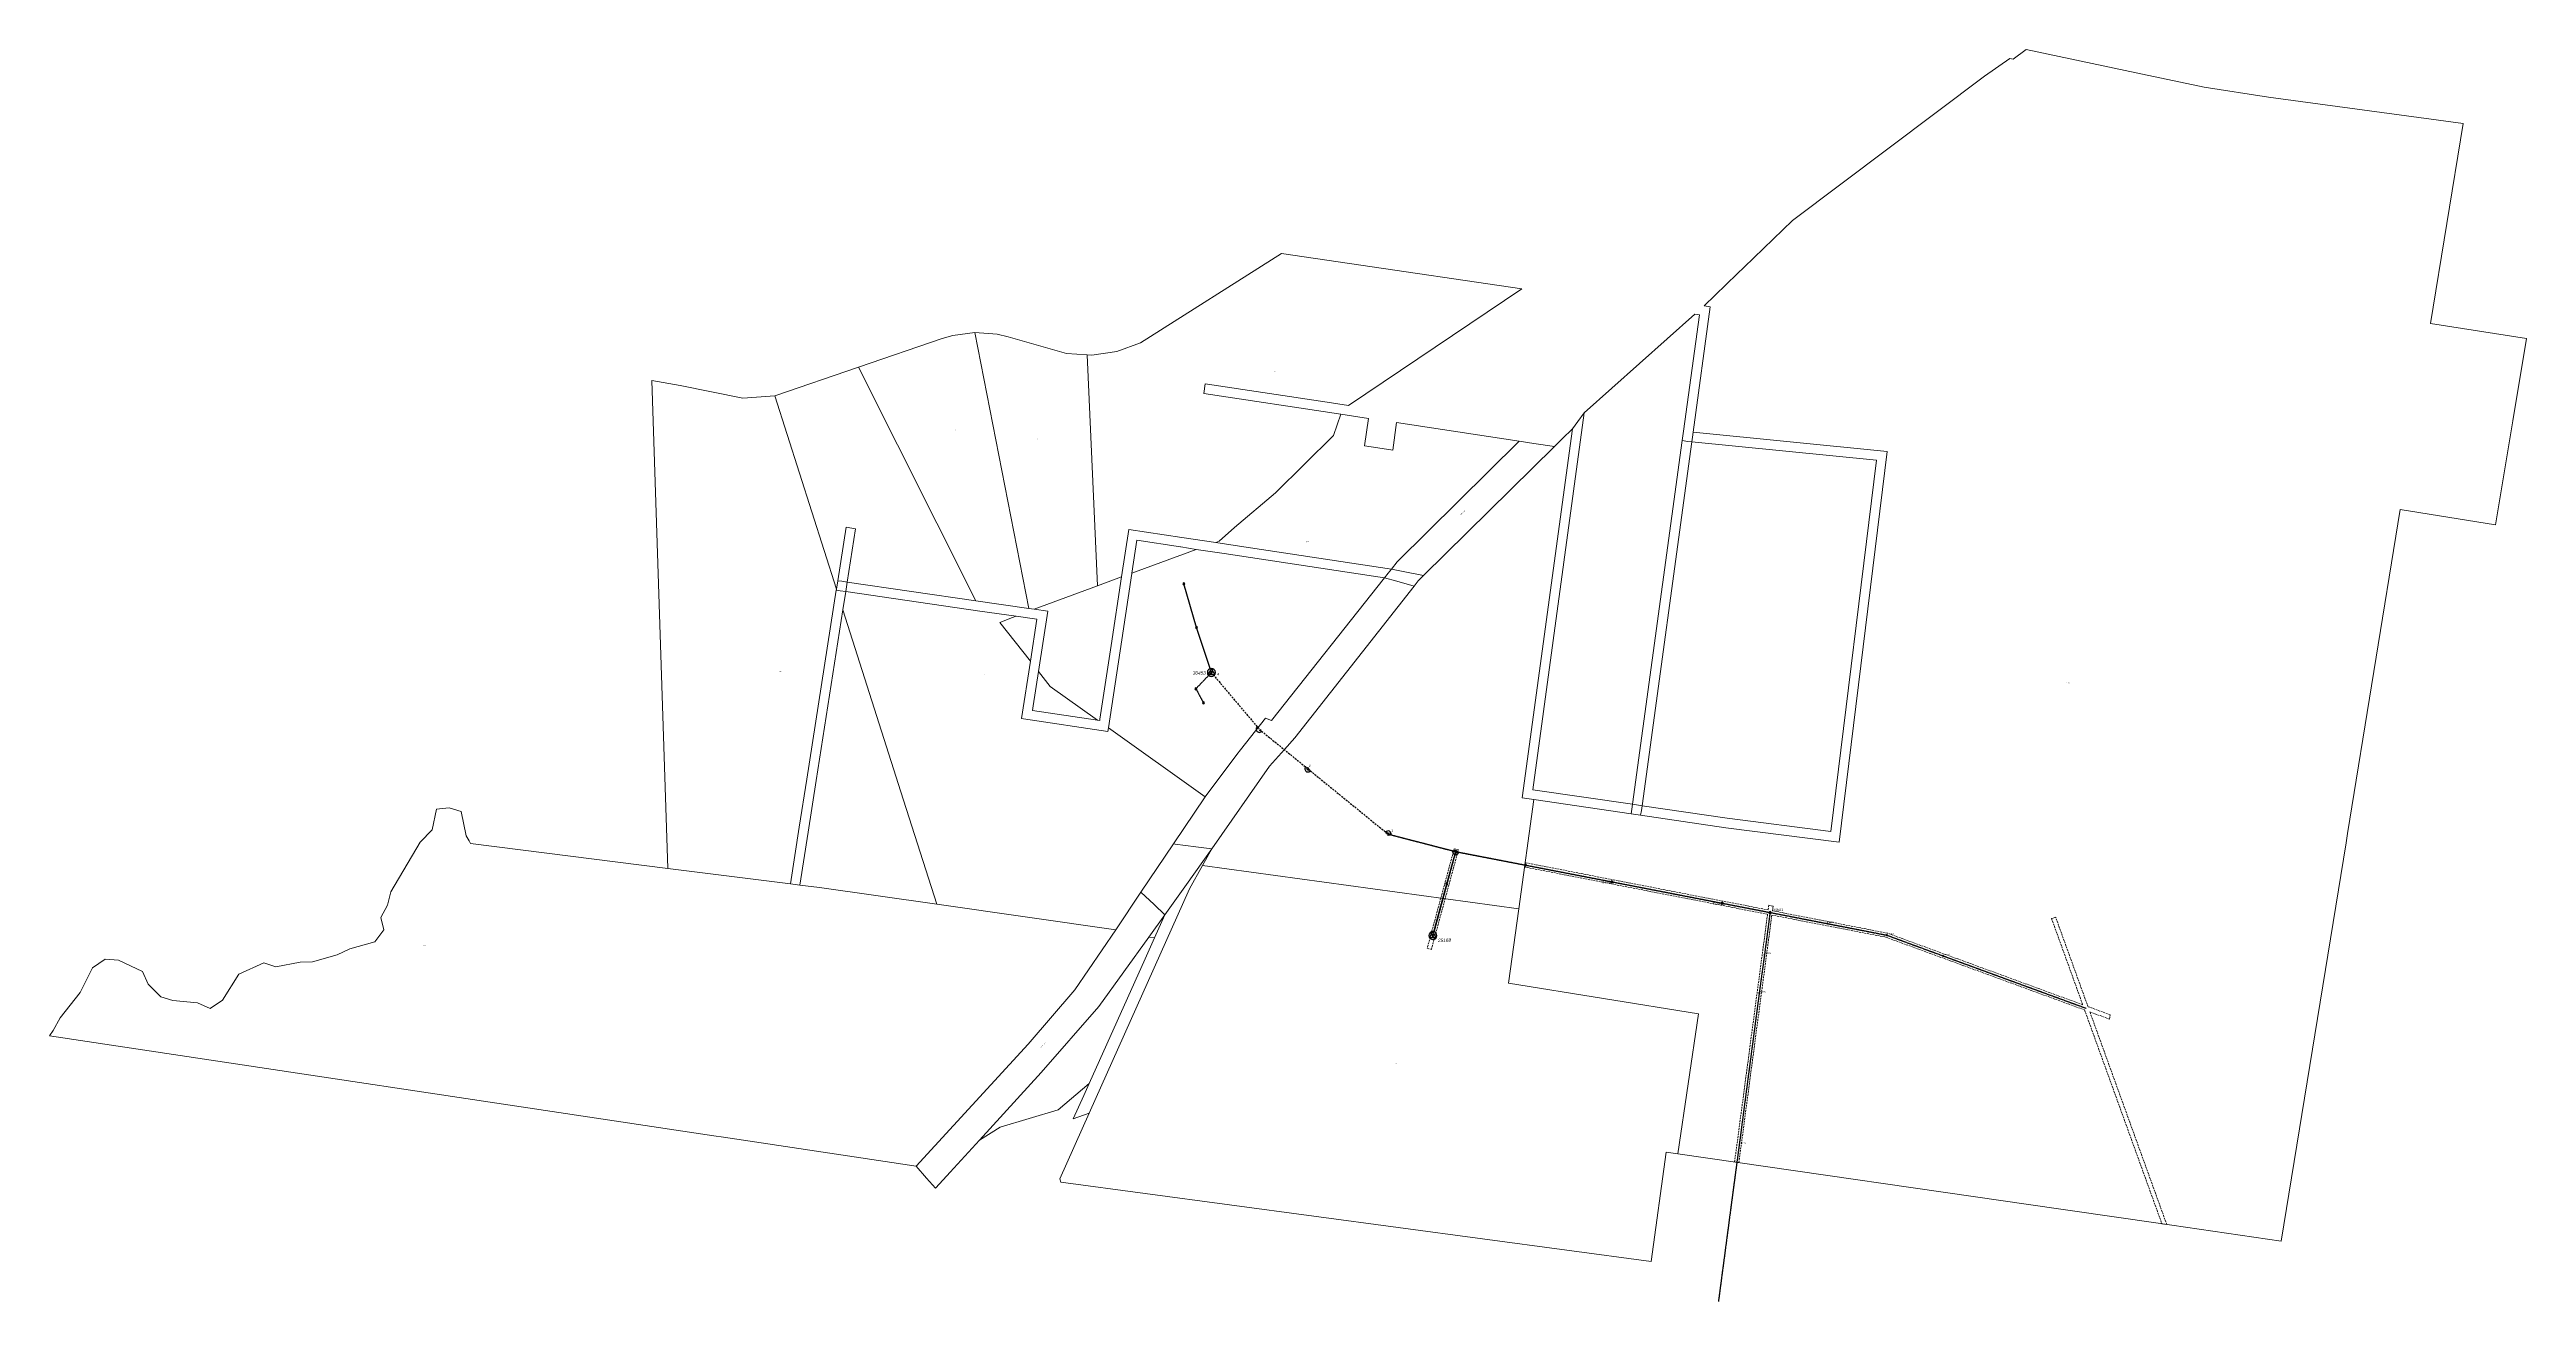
# Model space of a CAD drawing. Header units: metres. Extents: x 229048 to 234217, y 6158920 to 6161532.
import ezdxf
from ezdxf.enums import TextEntityAlignment as Align

# ---------------------------------------------------------------- set-up
doc = ezdxf.new("R2010")
doc.units = ezdxf.units.M
for name, pattern in [('Cable Exist OH', [1, 1, 0]), ('Cable New OH', [6, 4, -2]), ('HIDDEN', [0.375, 0.25, -0.125]), ('HIDDEN2', [0.1875, 0.125, -0.0625])]:
    doc.linetypes.add(name, pattern=pattern)
doc.layers.get('0').update_dxf_attribs({"color": 6})
for name, color, linetype, lineweight in [('Cadastre Land Parcels_SP_EXT', 8, 'Continuous', 5), ('Cadastre Other Property_SP_EXT', 8, 'HIDDEN', 5), ('Cadastre Roads_SP_EXT', 8, 'Continuous', 5)]:
    doc.layers.add(name, color=color, linetype=linetype, lineweight=lineweight)
for name, color, linetype in [('Mains_HV_EXT', 7, 'Continuous'), ('Mains_HV_NEW', 2, 'Continuous'), ('Mains_HV_New_B10', 2, 'Continuous'), ('Mains_HV_NEW_Hardwired', 2, 'Continuous'), ('Mains_LV_EXT', 7, 'Continuous'), ('OH_Details_SP_MISC', 7, 'Continuous'), ('Services_SP_EXT', 7, 'Continuous'), ('Sub_SP_TR_HV_LV_MOD', 3, 'Continuous'), ('SupportsOH_SP_TR_HV_LV_SL_EXT', 7, 'Continuous'), ('SupportsOH_SP_TR_HV_LV_SL_MOD', 3, 'Continuous'), ('SupportsOH_SP_TR_HV_LV_SL_NEW', 2, 'Continuous')]:
    doc.layers.add(name, color=color, linetype=linetype)
doc.styles.add('iecARIAL', font='arial.ttf', dxfattribs={"height": 2})
doc.styles.add('POLE_LABEL', font='arial.ttf')
doc.styles.get("Standard").update_dxf_attribs({"font": 'arial.ttf'})

# ---------------------------------------------------------------- blocks, each defined once
blk = doc.blocks.new('SUB_POLE_EXT')
blk.add_wipeout([(0, 4.2), (0.4, 4.2), (0.8, 4.1), (1.2, 4), (1.6, 3.9), (2, 3.7), (2.3, 3.5), (2.7, 3.3), (3, 3), (3.3, 2.7), (3.5, 2.3), (3.8, 1.9), (3.9, 1.6), (4, 1.2), (4.2, 0.6), (4.2, 0), (4.2, -0.6), (4.1, -1.1), (3.9, -1.6), (3.6, -2.2), (3.2, -2.7), (3, -3), (2.7, -3.3), (2.4, -3.5), (2, -3.7), (1.6, -3.9), (1.3, -4), (0.8, -4.1), (0.4, -4.2), (0, -4.2), (-0.4, -4.2), (-0.8, -4.1), (-1.2, -4), (-1.6, -3.9), (-2, -3.7), (-2.4, -3.5), (-2.7, -3.3), (-3, -3), (-3.2, -2.7), (-3.5, -2.3), (-3.7, -2), (-3.9, -1.6), (-4, -1.2), (-4.2, -0.8), (-4.2, -0.1), (-4.2, 0.4), (-4.1, 0.8), (-4, 1.3), (-3.9, 1.6), (-3.7, 2), (-3.5, 2.4), (-3.3, 2.7), (-3, 3), (-2.7, 3.3), (-2.3, 3.5), (-2, 3.7), (-1.6, 3.9), (-1.2, 4), (-0.8, 4.2), (-0.4, 4.2)])
blk.add_line((2.2, 0.5), (2.2, 0.5, 0))
blk.add_lwpolyline([(-4.2, 0, 1), (4.2, 0, 1)], format="xyb", close=True)
blk.add_lwpolyline([(2.1, 0.5), (0, 4.2), (-3.7, -2.1), (3.7, -2.1)], close=True)
for tag, height, flags, p in [('STREET_CODE', 0.2, 9, (1.5, 0)), ('ASSET_NUM', 3.5, 8, (2, 2)), ('CONSTRUCTED_VOLTAGE', 0.2, 9, (1.5, -0.2)), ('NO_PHASES', 0.2, 9, (1.5, -0.4)), ('OPERATING_VOLTAGE', 0.2, 9, (1.5, -0.6)), ('OPERATED_BY', 0.2, 9, (1.5, -0.8)), ('MAINTAINED_BY', 0.2, 9, (1.5, -1)), ('ORIENTATION', 0.2, 9, (1.5, -1.2)), ('OWNED_BY', 0.2, 9, (1.5, -1.4)), ('SECONDARY_VOLTAGE', 0.2, 9, (1.5, -1.6)), ('STATE', 0.2, 9, (1.5, -1.8)), ('SUBSTATION_TYPE', 0.2, 9, (1.5, -2)), ('USAGE', 0.2, 9, (1.5, -2.2)), ('LEGEND', 0.2, 9, (1.5, -2.4)), ('LOCATION', 0.2, 9, (1.5, -2.6)), ('STREETNAME', 0.2, 9, (1.5, -2.8)), ('SUBURB', 0.2, 9, (1.5, -3)), ('NOTES', 0.2, 9, (1.5, -3.2)), ('Z', 0.2, 1, (1.5, -3.4))]:
    blk.add_attdef(tag, text='', height=height, dxfattribs=dict(flags=flags)).set_placement(p, align=Align.MIDDLE_LEFT)
blk = doc.blocks.new('POLE_EXT')
blk.add_hatch(color=256).paths.add_polyline_path([(-1, 0, 1), (1, 0, 1)])
blk.add_lwpolyline([(-1, 0, 1), (1, 0, 1)], format="xyb", close=True)
for tag, height, flags, p in [('pNumber', 2.5, 8, (-17.8, 2.1)), ('OWNED_BY', 0.2, 9, (1.4, -0.4)), ('PARENT', 0.2, 9, (1.4, -0.6)), ('SPECIAL_USE', 0.2, 9, (1.4, -0.8)), ('STATE', 0.2, 9, (1.4, -1)), ('USAGE', 0.2, 9, (1.4, -1.2)), ('cLV', 0.2, 9, (1.4, -1.4)), ('hDepth', 0.2, 9, (1.4, -1.6)), ('hDia', 0.2, 9, (1.4, -1.8)), ('cHV', 0.2, 9, (1.4, -2)), ('LBRACKET', 0.2, 9, (1.4, -2.2)), ('LExisting', 0.2, 9, (1.4, -2.4)), ('LANTNUMBER', 0.2, 9, (1.4, -2.6)), ('LOther', 0.2, 9, (1.4, -2.8)), ('LRemove', 0.2, 9, (1.4, -3)), ('LEGEND', 0.2, 9, (1.4, -3.2)), ('cLinedev', 0.2, 9, (1.4, -3.4)), ('LOCATION', 0.2, 9, (1.4, -3.6)), ('pExisting', 0.2, 9, (1.4, -3.8)), ('PFNUMBER', 0.2, 9, (1.4, -4)), ('NEWPFNUMBER', 0.2, 9, (1.4, -4.2)), ('pFooting', 0.2, 9, (1.4, -4.4)), ('pNew', 0.2, 9, (1.4, -4.6)), ('pRelocate', 0.2, 9, (1.4, -5)), ('pRemove', 0.2, 9, (1.4, -5.2)), ('pReplace', 0.2, 9, (1.4, -5.4)), ('pStay', 0.2, 9, (1.4, -5.6)), ('pType', 0.2, 9, (1.4, -5.8)), ('cspan', 0.2, 9, (1.4, -6)), ('STREETNAME', 0.2, 9, (1.4, -6.2)), ('SUBURB', 0.2, 9, (1.4, -6.4)), ('NOTES', 0.2, 9, (1.4, -6.6)), ('MAINTAINED_BY', 0.2, 9, (1.4, -6.8)), ('OPERATED_BY', 0.2, 9, (1.4, -7))]:
    blk.add_attdef(tag, text='', height=height, dxfattribs=dict(flags=flags)).set_placement(p, align=Align.MIDDLE_LEFT)
at = {"style": 'POLE_LABEL'}
for tag, height, flags, p in [('STRUCTURE_PLANT_NUMBER', 0.2, 9, (1.4, 0)), ('ASSET_NUM', 2.5, 8, (2, 2)), ('STREET_CODE', 0.2, 9, (1.4, -0.2))]:
    blk.add_attdef(tag, text='', height=height, dxfattribs=dict(at, flags=flags)).set_placement(p, align=Align.MIDDLE_LEFT)
at = {"flags": 1}
blk.add_attdef('Z', (1.4, -7.3), '', height=0.2, dxfattribs=at)
blk = doc.blocks.new('POLE_REPLACE_NEW')
blk.add_wipeout([(0, 1), (-0.1, 1), (-0.2, 1), (-0.4, 0.9), (-0.5, 0.9), (-0.6, 0.8), (-0.7, 0.7), (-0.8, 0.6), (-0.8, 0.5), (-0.9, 0.4), (-1, 0.3), (-1, 0.2), (-1, 0.1), (-1, -0.1), (-1, -0.2), (-1, -0.3), (-0.9, -0.4), (-0.8, -0.5), (-0.8, -0.6), (-0.7, -0.7), (-0.6, -0.8), (-0.5, -0.9), (-0.4, -0.9), (-0.2, -1), (-0.1, -1), (0, -1), (0.1, -1), (0.2, -1), (0.4, -0.9), (0.5, -0.9), (0.6, -0.8), (0.7, -0.7), (0.8, -0.6), (0.8, -0.5), (0.9, -0.4), (1, -0.3), (1, -0.2), (1, -0.1), (1, 0.1), (1, 0.2), (1, 0.3), (0.9, 0.4), (0.8, 0.5), (0.8, 0.6), (0.7, 0.7), (0.6, 0.8), (0.5, 0.9), (0.4, 0.9), (0.2, 1), (0.1, 1)])
h = blk.add_hatch(color=256)
edge = h.paths.add_edge_path()
edge.add_arc((0, 0), 1, 270, 450)
edge.add_line((0, 1), (0, -1))
blk.add_lwpolyline([(0, 1), (0, -1)])
at = {"lineweight": -3}
blk.add_arc((0, 0), 1, 90, 270, dxfattribs=at)
blk.add_arc((0, 0), 1, 270, 90)
at = {"style": 'POLE_LABEL', "flags": 9}
blk.add_attdef('STRUCTURE_PLANT_NUMBER', text='', height=0.2, dxfattribs=at).set_placement((1.5, 0.2), align=Align.MIDDLE_LEFT)
for tag, height, flags, p in [('STREET_CODE', 0.2, 9, (1.5, 0)), ('ASSET_NUM', 2.5, 8, (2, 2)), ('OWNED_BY', 0.2, 9, (1.5, -0.2)), ('PARENT', 0.2, 9, (1.5, -0.4)), ('SPECIAL_USE', 0.2, 9, (1.5, -0.6)), ('STATE', 0.2, 9, (1.5, -0.8)), ('USAGE', 0.2, 9, (1.5, -1)), ('cLV', 0.2, 9, (1.5, -1.2)), ('hDepth', 0.2, 9, (1.5, -1.4)), ('hDia', 0.2, 9, (1.5, -1.6)), ('cHV', 0.2, 9, (1.5, -1.8)), ('LBRACKET', 0.2, 9, (1.5, -2)), ('LExisting', 0.2, 9, (1.5, -2.2)), ('LANTNUMBER', 0.2, 9, (1.5, -2.4)), ('LOther', 0.2, 9, (1.5, -2.6)), ('LRemove', 0.2, 9, (1.5, -2.8)), ('LEGEND', 0.2, 9, (1.5, -3)), ('cLinedev', 0.2, 9, (1.5, -3.2)), ('pExisting', 0.2, 9, (1.5, -3.4)), ('PFNUMBER', 0.2, 9, (1.5, -3.6)), ('NEWPFNUMBER', 0.2, 9, (1.5, -3.8)), ('pFooting', 0.2, 9, (1.5, -4)), ('pNew', 0.2, 9, (1.5, -4.2)), ('pNumber', 0.2, 9, (1.5, -4.4)), ('pRelocate', 0.2, 9, (1.5, -4.6)), ('pRemove', 0.2, 9, (1.5, -4.8)), ('pReplace', 0.2, 9, (1.5, -5)), ('pStay', 0.2, 9, (1.5, -5.2)), ('pType', 0.2, 9, (1.5, -5.4)), ('cspan', 0.2, 9, (1.5, -5.6)), ('SUBURB', 0.2, 9, (1.5, -5.8)), ('STREETNAME', 0.2, 9, (1.5, -6)), ('LOCATION', 0.2, 9, (1.5, -6.2)), ('NOTES', 0.2, 9, (1.5, -6.4)), ('OPERATED_BY', 0.2, 9, (1.5, -6.6)), ('MAINTAINED_BY', 0.2, 9, (1.5, -6.8)), ('Z', 0.2, 1, (1.5, -7))]:
    blk.add_attdef(tag, text='', height=height, dxfattribs=dict(flags=flags)).set_placement(p, align=Align.MIDDLE_LEFT)
blk = doc.blocks.new('End Shackle_NEW')
blk.add_wipeout([(-0.3, 0), (-0.3, 1.8), (0.3, 1.8), (0.3, 0)])
blk.add_line((1, 1.8), (-1, 1.8))
at = {"flags": 1}
blk.add_attdef('Z', (0, 0), '', height=0.2, dxfattribs=at)
at = {"flags": 9}
for tag, p in [('CONNECTOR_TYPE', (0, 0)), ('CONSTRUCTED_VOLTAGE', (0, -0.2)), ('NO_PHASES', (0, -0.4)), ('OPERATING_VOLTAGE', (0, -0.6)), ('ORIENTATION', (0, -0.8)), ('OWNED_BY', (0, -1)), ('STATE', (0, -1.2)), ('USAGE', (0, -1.4)), ('NOTES', (0, -1.6)), ('MAINTAINED_BY', (0, -1.8)), ('OPERATED_BY', (0, -2))]:
    blk.add_attdef(tag, text='', height=0.2, dxfattribs=at).set_placement(p, align=Align.MIDDLE_LEFT)
blk = doc.blocks.new('BOND POINT')
blk.add_hatch(color=256).paths.add_polyline_path([(-1, 0, 1), (1, 0, 1)])
blk.add_lwpolyline([(-1, 0, 1), (1, 0, 1)], format="xyb", close=True)

msp = doc.modelspace()

# ---------------------------------------------------------------- linework, layer by layer
at = {"layer": 'Cadastre Land Parcels_SP_EXT', "linetype": 'Continuous'}
for points in [[(233173.1, 6161531.6), (233145.9, 6161511.9), (233138.9, 6161513.1), (233086.2, 6161476.2), (232685.5, 6161175.1), (232584.7, 6161077.6), (232570.2, 6161063.6), (232501.3, 6160997), (232513.6, 6160995.1), (232477.8, 6160733.2), (232883.3, 6160693.1), (232782.8, 6159877.8), (232546.1, 6159908.3), (232368.5, 6159934.3), (232348.6, 6159937.2), (232145.7, 6159966.8), (232114.2, 6159738.8), (232092.7, 6159583.6), (232489, 6159519.9), (232446.1, 6159228), (233245.4, 6159112.5), (233265.3, 6159109.7), (233448.3, 6159083.2), (233705.6, 6159046), (233840.7, 6159876.4), (233844, 6159896.3), (233953.9, 6160571.9), (234152.6, 6160540.4), (234188.8, 6160757.3), (234217.3, 6160928.7), (234017.1, 6160959.9), (234085, 6161377.3), (233678.9, 6161432.5), (233544.6, 6161453.1), (233403, 6161483), (233173.1, 6161531.6)], [(232120.4, 6161032.5), (231761, 6161085.2), (231619.2, 6161106), (231324.7, 6160919.8), (231275.1, 6160901.5), (231222.8, 6160894), (231213.3, 6160894.7), (231234.7, 6160412.8), (231285, 6160431.4), (231300.1, 6160530.7), (231411.2, 6160513.9), (231481.5, 6160503.3), (231488.6, 6160505.8), (231521, 6160534.5), (231606.6, 6160606.8), (231727.3, 6160726.5), (231742.7, 6160771), (231456.9, 6160814.3), (231459.9, 6160834.1), (231714.1, 6160795.7), (231758.8, 6160788.9), (232120.4, 6161032.5)], [(231091.5, 6160365.8), (230979.1, 6160941.3), (230932.7, 6160935.3), (230910.3, 6160928.8), (230736.1, 6160869), (230980.6, 6160381.9), (231091.5, 6160365.8)], [(231213.3, 6160894.7), (231170, 6160897.6), (231048.4, 6160932.4), (231025.6, 6160937.7), (230979.1, 6160941.3), (231091.5, 6160365.8), (231103, 6160364.1), (231234.7, 6160412.8), (231213.3, 6160894.7)], [(232455.2, 6160715.8), (232457.9, 6160735.8), (232491, 6160978.1), (232481.8, 6160979.5), (232250.8, 6160773.9), (232143.8, 6159987.4), (232351.5, 6159957.1), (232455.2, 6160715.8)], [(230363.7, 6160831.1), (230304.7, 6160841.1), (230337.9, 6159823.5), (230594, 6159791), (230594, 6159791.5), (230612.5, 6159909.6), (230628.1, 6160009.6), (230689.6, 6160403.7), (230689.9, 6160405.6), (230561.3, 6160808.9), (230494.7, 6160804.7), (230363.7, 6160831.1)], [(230736.1, 6160869), (230561.3, 6160808.9), (230689.9, 6160405.6), (230692.7, 6160423.6), (230710, 6160535), (230730, 6160531.9), (230712.6, 6160420.7), (230980.6, 6160381.9), (230736.1, 6160869)], [(231820.1, 6160700.8), (231791.9, 6160705), (231800.5, 6160762.2), (231742.7, 6160771), (231727.3, 6160726.5), (231606.6, 6160606.8), (231521, 6160534.5), (231488.6, 6160505.8), (231481.5, 6160503.3), (231530.9, 6160495.9), (231848.3, 6160447.9), (231860.3, 6160463.1), (232114.8, 6160714.6), (231859.2, 6160753.4), (231851.2, 6160696.1), (231820.1, 6160700.8)], [(232860.8, 6160675.1), (232475.1, 6160713.2), (232371.4, 6159954.2), (232548.9, 6159928.2), (232765.3, 6159900.4), (232860.8, 6160675.1)], [(231441.1, 6160489), (231408.9, 6160493.9), (231408.2, 6160494), (231316.9, 6160507.9), (231306.5, 6160439.3), (231441.1, 6160489)], [(231240, 6160135), (231263.3, 6160288.7), (231285, 6160431.4), (231234.7, 6160412.8), (231103, 6160364.1), (231131.2, 6160360), (231111.8, 6160233.9), (231136.4, 6160202.8), (231234.6, 6160132.9), (231239.6, 6160132.2), (231240, 6160135)], [(230824.5, 6159983.3), (230703.5, 6160362.7), (230648, 6160006.6), (230631.2, 6159899), (230613.9, 6159788.4), (230654.4, 6159783.3), (230899.3, 6159748.5), (230824.5, 6159983.3)], [(231108.2, 6160343.1), (231064.8, 6160349.3), (231057.5, 6160346.5), (231030.7, 6160336.2), (231094.7, 6160255.4), (231108.2, 6160343.1)], [(231136.4, 6160202.8), (231111.8, 6160233.9), (231100.8, 6160162.5), (231099.4, 6160153), (231234.6, 6160132.9), (231136.4, 6160202.8)], [(230337.9, 6159823.5), (229926.2, 6159875.3), (229923.1, 6159881), (229917.5, 6159891), (229906.7, 6159942.1), (229881.7, 6159949.5), (229867.8, 6159948.3), (229855.2, 6159947.2), (229846.5, 6159903.7), (229821.3, 6159878), (229760.2, 6159774.7), (229752.9, 6159746.5), (229739.3, 6159721.2), (229745.3, 6159695.3), (229726.5, 6159669.9), (229674.2, 6159655.9), (229648, 6159643), (229596.4, 6159628.3), (229570.4, 6159628), (229519.9, 6159618), (229494.7, 6159626.6), (229442.9, 6159602.5), (229408.6, 6159548.5), (229383.1, 6159531), (229356.7, 6159542.8), (229305, 6159547.9), (229280, 6159555.3), (229253.6, 6159581.7), (229241.8, 6159608.6), (229191.4, 6159631.7), (229163.4, 6159633.8), (229137.3, 6159615.7), (229111.2, 6159564.6), (229069.9, 6159511.5), (229055, 6159485.5), (229047.6, 6159474.4), (230434.2, 6159265.6), (230454, 6159262.6), (230856.3, 6159202.1), (231090, 6159456.7), (231187.7, 6159570.2), (231272.8, 6159695.4), (230899.3, 6159748.5), (230654.4, 6159783.3), (230613.9, 6159788.4), (230594, 6159791), (230337.9, 6159823.5)], [(231353.6, 6159678.5), (231375.2, 6159726.5), (231341.8, 6159680), (231353.6, 6159678.5)], [(231031.7, 6159283.7), (231152.5, 6159320), (231217.6, 6159374.8), (231334, 6159634.6), (231353.6, 6159678.5), (231341.8, 6159680), (231237.7, 6159535.4), (231117.3, 6159397.7), (230988.3, 6159256.6), (231031.7, 6159283.7)]]:
    msp.add_lwpolyline(points, close=True, dxfattribs=at)
at = {"layer": 'Cadastre Other Property_SP_EXT', "linetype": 'HIDDEN2', "ltscale": 30}
msp.add_lwpolyline([(232573.5, 6159209.6), (232642.3, 6159726.1), (232880.7, 6159679.7), (233295.1, 6159528), (233456.4, 6159082), (233466.5, 6159080.6), (233306.2, 6159523.9), (233346.9, 6159509), (233348.2, 6159518.1), (233302.1, 6159535), (233234.7, 6159721.4), (233226.2, 6159718.5), (233291.1, 6159539), (232883.1, 6159688.4), (232643.6, 6159735), (232644.9, 6159744.9), (232636, 6159746.6), (232634.8, 6159736.7), (232127.5, 6159835.3), (232126.3, 6159826.3), (232633.4, 6159727.7), (232564.6, 6159210.9), (232573.5, 6159209.6)], close=True, dxfattribs=at)
at = {"layer": 'Cadastre Roads_SP_EXT', "linetype": 'Continuous'}
for points in [[(232351.5, 6159957.1), (232143.8, 6159987.4), (232250.8, 6160773.9), (232237.4, 6160756), (232226, 6160740.7), (232121.1, 6159970.4), (232145.7, 6159966.8), (232348.6, 6159937.2), (232350.1, 6159947.2), (232351.5, 6159957.1)], [(232368.5, 6159934.3), (232546.1, 6159908.3), (232782.8, 6159877.8), (232883.3, 6160693.1), (232477.8, 6160733.2), (232476.4, 6160723.1), (232475.1, 6160713.2), (232860.8, 6160675.1), (232765.3, 6159900.4), (232548.9, 6159928.2), (232371.4, 6159954.2), (232370, 6159944.3), (232368.5, 6159934.3)], [(232188.5, 6160703.7), (232145.3, 6160710.1), (232114.8, 6160714.6), (231860.3, 6160463.1), (231848.3, 6160447.9), (231876.2, 6160442.3), (231915.6, 6160434.4), (232188.5, 6160703.7)], [(232475.1, 6160713.2), (232466.9, 6160714.3), (232455.2, 6160715.8), (232351.5, 6159957.1), (232359.7, 6159955.9), (232371.4, 6159954.2), (232475.1, 6160713.2)], [(230712.6, 6160420.7), (230730, 6160531.9), (230710, 6160535), (230692.7, 6160423.6), (230700.9, 6160422.4), (230712.6, 6160420.7)], [(230631.2, 6159899), (230648, 6160006.6), (230703.5, 6160362.7), (230709.5, 6160400.8), (230697.8, 6160402.5), (230690.5, 6160403.6), (230689.6, 6160403.7), (230628.1, 6160009.6), (230612.5, 6159909.6), (230594, 6159791.5), (230594, 6159791), (230613.9, 6159788.4), (230631.2, 6159899)], [(231454, 6159829.7), (231473.2, 6159864.2), (231420.4, 6159790.1), (231375.2, 6159726.5), (231353.6, 6159678.5), (231334, 6159634.6), (231217.6, 6159374.8), (231206.4, 6159349.9), (231184.3, 6159300.8), (231217.2, 6159312.5), (231426.6, 6159780.6), (231454, 6159829.7)], [(231375.2, 6159726.5), (231352.9, 6159747.9), (231325.6, 6159774), (231272.8, 6159695.4), (231187.7, 6159570.2), (231090, 6159456.7), (230856.3, 6159202.1), (230878.1, 6159177.1), (230896.5, 6159156.1), (230912.5, 6159173.5), (230927.2, 6159189.7), (230988.3, 6159256.6), (231117.3, 6159397.7), (231237.7, 6159535.4), (231341.8, 6159680), (231375.2, 6159726.5)]]:
    msp.add_lwpolyline(points, close=True, dxfattribs=at)
at = {"layer": 'Mains_HV_EXT', "linetype": 'Cable Exist OH'}
for points in [[(231841.2, 6159895), (231982.5, 6159858.4), (232322, 6159792.8), (232538.4, 6159750.8)], [(231982.5, 6159858.5), (231964.1, 6159790.9)], [(231964.1, 6159790.9), (231934.9, 6159683.2)], [(232538.4, 6159750.8), (232638.6, 6159731.4)], [(232638.6, 6159731.4), (232627, 6159643.4), (232616, 6159563.3), (232589, 6159359.1), (232577.3, 6159269.7), (232560.6, 6159145), (232546.2, 6159035.9), (232530.8, 6158919.9)], [(232638.6, 6159731.4), (232758.3, 6159708.2), (232882.5, 6159684), (232999.9, 6159640.8), (233196.4, 6159568.9), (233298.5, 6159531.5)]]:
    msp.add_lwpolyline(points, dxfattribs=at)
at = {"layer": 'Mains_HV_EXT', "linetype": 'Continuous'}
for points in [[(231964.7, 6159792.7, 0.962002), (231963.6, 6159789.2)], [(232536.5, 6159751.2, 0.987594), (232540.4, 6159750.5)], [(232636.1, 6159731.8, 0.501253), (232638.2, 6159729.4)]]:
    msp.add_lwpolyline(points, format="xyb", dxfattribs=at)
at = {"layer": 'Mains_HV_New_B10', "linetype": 'Cable New OH'}
for points in [[(231472.5, 6160232), (231572.5, 6160113.7)], [(231572.5, 6160113.7), (231674.1, 6160031)], [(231674.1, 6160031), (231841.2, 6159895)], [(231841.2, 6159895), (231841.2, 6159895)]]:
    msp.add_lwpolyline(points, dxfattribs=at)
at = {"layer": 'Mains_HV_NEW_Hardwired', "linetype": 'Continuous'}
for centre, start, end in [((231572.5, 6160113.7), 130.315, 320.868), ((231674.1, 6160031), 138.6331, 320.8521), ((231841.2, 6159895), 345.5024, 140.8521), ((231982.5, 6159858.5), 165.5024, 349.0586)]:
    msp.add_arc(centre, 6.5, start, end, dxfattribs=at).dxf.unprotected_set("ltscale", 0)
at = {"layer": 'OH_Details_SP_MISC', "color": 7, "linetype": 'Continuous', "flags": 128}
msp.add_lwpolyline([(231934.9, 6159683.2), (231964.1, 6159790.9), (231982.5, 6159858.5), (232128, 6159830.3), (232308.2, 6159795.5), (232538.5, 6159750.9), (232638.6, 6159731.4)], dxfattribs=at)
at = {"layer": 'Services_SP_EXT'}
msp.add_lwpolyline([(231472.5, 6160232), (231441.4, 6160326), (231415.2, 6160416.9)], dxfattribs=at)

# ---------------------------------------------------------------- block references
at = {"layer": 'Mains_HV_NEW_Hardwired', "linetype": 'Continuous', "xscale": 0.3, "yscale": 0.3, "zscale": 0.3}
for p in [(231568.3, 6160118.7), (231577.6, 6160109.6), (231669.2, 6160035.3), (231679.2, 6160026.9), (231836.1, 6159899.1), (231847.5, 6159893.4), (231976.2, 6159860.1), (231980.8, 6159852.2), (231988.9, 6159857.2)]:
    msp.add_blockref('BOND POINT', p, dxfattribs=at).dxf.unprotected_set("ltscale", 0)
at = {"layer": 'SupportsOH_SP_TR_HV_LV_SL_EXT', "xscale": 2, "yscale": 2}
msp.add_blockref('POLE_EXT', (232128, 6159830.3), dxfattribs=at)
at = {"layer": 'SupportsOH_SP_TR_HV_LV_SL_EXT'}
ref = msp.add_blockref('POLE_EXT', (232538.5, 6159750.9), dxfattribs=dict(at, xscale=2, yscale=2))
ref.add_attrib('ASSET_NUM', '874586', dxfattribs={"layer": '0', "height": 5, "style": 'POLE_LABEL'}).set_placement((232542.5, 6159752.4), align=Align.TOP_RIGHT)
ref = msp.add_blockref('POLE_EXT', (232638.6, 6159731.4), dxfattribs=dict(at, xscale=2, yscale=2))
ref.add_attrib('ASSET_NUM', '763501', dxfattribs={"layer": '0', "height": 5, "rotation": 1, "style": 'POLE_LABEL'}).set_placement((232642.6, 6159732.9), align=Align.BOTTOM_LEFT)
ref = msp.add_blockref('POLE_EXT', (232758.4, 6159708.1), dxfattribs=at)
ref.add_attrib('ASSET_NUM', '888592', dxfattribs={"layer": '0', "height": 2.5, "style": 'POLE_LABEL'}).set_placement((232760.4, 6159708.9), align=Align.BOTTOM_LEFT)
ref = msp.add_blockref('POLE_EXT', (232627, 6159643.4), dxfattribs=at)
ref.add_attrib('ASSET_NUM', '763502', dxfattribs={"layer": '0', "height": 2.5, "rotation": 1, "style": 'POLE_LABEL'}).set_placement((232629, 6159644.1), align=Align.BOTTOM_LEFT)
ref = msp.add_blockref('POLE_EXT', (232882.5, 6159684), dxfattribs=at)
ref.add_attrib('ASSET_NUM', '3VA024', dxfattribs={"layer": '0', "height": 2.5, "style": 'POLE_LABEL'}).set_placement((232884.5, 6159684.8), align=Align.BOTTOM_LEFT)
ref = msp.add_blockref('POLE_EXT', (232999.8, 6159641), dxfattribs=at)
ref.add_attrib('ASSET_NUM', '756326', dxfattribs={"layer": '0', "height": 2.5, "rotation": 1, "style": 'POLE_LABEL'}).set_placement((233001.8, 6159641.7), align=Align.BOTTOM_LEFT)
ref = msp.add_blockref('POLE_EXT', (232616.2, 6159563.4), dxfattribs=at)
ref.add_attrib('ASSET_NUM', '763503', dxfattribs={"layer": '0', "height": 2.5, "rotation": 1, "style": 'POLE_LABEL'}).set_placement((232618.2, 6159564.1), align=Align.BOTTOM_LEFT)
at = {"layer": 'SupportsOH_SP_TR_HV_LV_SL_MOD', "xscale": 2, "yscale": 2}
for p in [(231415.2, 6160416.9), (231441.4, 6160326), (231455.9, 6160168.9), (231964.1, 6159790.9)]:
    msp.add_blockref('POLE_EXT', p, dxfattribs=at)
at = {"layer": 'SupportsOH_SP_TR_HV_LV_SL_MOD'}
ref = msp.add_blockref('POLE_EXT', (232308.2, 6159795.5), dxfattribs=dict(at, xscale=2, yscale=2))
ref.add_attrib('ASSET_NUM', '874585', dxfattribs={"layer": '0', "height": 5, "style": 'POLE_LABEL'}).set_placement((232312.2, 6159797), align=Align.TOP_RIGHT)

# ---------------------------------------------------------------- texts
at = {"layer": 'Cadastre Land Parcels_SP_EXT'}
for s, p in [('25', (231604.3, 6160859.2)), ('153', (230938.4, 6160737)), ('133', (231108.2, 6160718.3)), ('14728', (231669.6, 6160503.7)), ('201', (230570.6, 6160233.3)), ('173', (230996.7, 6160225.8)), ('14597', (233257.4, 6160208.8)), ('14820', (229826.4, 6159661.9)), ('14729', (231851.5, 6159415.7))]:
    msp.add_text(s, height=1.8, dxfattribs=at).set_placement(p)
at = {"layer": 'Cadastre Other Property_SP_EXT'}
msp.add_text('081035', height=1.8, dxfattribs=at).set_placement((232579.8, 6159249.1))
at = {"layer": 'Cadastre Roads_SP_EXT'}
for rotation, p in [(44.6432, (231992.7, 6160559.4)), (49.0024, (231117.3, 6159449.3))]:
    msp.add_text('HUME HWY', height=1.8, rotation=rotation, dxfattribs=at).set_placement(p)

# ---------------------------------------------------------------- next in the draw order: block references
at = {"layer": 'Sub_SP_TR_HV_LV_MOD'}
ref = msp.add_blockref('SUB_POLE_EXT', (231472.5, 6160232), dxfattribs=dict(at, xscale=2, yscale=2, zscale=2))
ref.add_attrib('ASSET_NUM', '30453', dxfattribs={"layer": '0', "height": 7, "oblique": 10}).set_placement((231460.6, 6160225.5), align=Align.BOTTOM_RIGHT)
ref = msp.add_blockref('SUB_POLE_EXT', (231934.9, 6159683.2), dxfattribs=dict(at, xscale=2, yscale=2, zscale=2))
ref.add_attrib('ASSET_NUM', '25168', dxfattribs={"layer": '0', "height": 7, "rotation": 1, "oblique": 10}).set_placement((231972.2, 6159673.7), align=Align.MIDDLE_RIGHT)

# ---------------------------------------------------------------- next in the draw order: linework, layer by layer
at = {"layer": 'Cadastre Land Parcels_SP_EXT', "linetype": 'Continuous'}
for points in [[(232145.7, 6159966.8), (232121.1, 6159970.4), (232226, 6160740.7), (232204.6, 6160719.6), (232188.5, 6160703.7), (231915.6, 6160434.4), (231904.3, 6160423.3), (231895.7, 6160412.3), (231646.6, 6160095.5), (231625.1, 6160071.5), (231593.5, 6160036.4), (231473.2, 6159864.2), (231454, 6159829.7), (232114.2, 6159738.8), (232145.7, 6159966.8)], [(231833.9, 6160429.8), (231499.1, 6160480.3), (231441.1, 6160489), (231306.5, 6160439.3), (231306.4, 6160438.3), (231285.5, 6160300.3), (231257.6, 6160116.5), (231459.5, 6159972.9), (231525.8, 6160060.7), (231533.6, 6160070.5), (231585.4, 6160136.5), (231597.7, 6160131.9), (231833.9, 6160429.8)], [(231080.7, 6160135.4), (231076.4, 6160136.1), (231094.7, 6160255.4), (231030.7, 6160336.2), (231057.5, 6160346.5), (231064.8, 6160349.3), (230989.2, 6160360.3), (230709.5, 6160400.8), (230703.5, 6160362.7), (230824.5, 6159983.3), (230899.3, 6159748.5), (231272.8, 6159695.4), (231325.6, 6159774), (231393.4, 6159874.7), (231459.5, 6159972.9), (231257.6, 6160116.5), (231256.5, 6160109.3), (231080.7, 6160135.4)], [(232390.1, 6159003.5), (232421.9, 6159231.4), (232446.1, 6159228), (232489, 6159519.9), (232092.7, 6159583.6), (232114.2, 6159738.8), (231454, 6159829.7), (231426.6, 6159780.6), (231217.2, 6159312.5), (231155.9, 6159175.5), (231158.3, 6159168.8), (232390.1, 6159003.5)]]:
    msp.add_lwpolyline(points, close=True, dxfattribs=at)
at = {"layer": 'Cadastre Other Property_SP_EXT', "linetype": 'HIDDEN2', "ltscale": 30}
msp.add_lwpolyline([(231923, 6159656.7), (231931.7, 6159654.4), (231988.1, 6159862), (231979.4, 6159864.3), (231923, 6159656.7)], close=True, dxfattribs=at)
at = {"layer": 'Cadastre Roads_SP_EXT', "linetype": 'Continuous'}
for points in [[(231411.2, 6160513.9), (231300.1, 6160530.7), (231285, 6160431.4), (231263.3, 6160288.7), (231240, 6160135), (231239.6, 6160132.2), (231234.6, 6160132.9), (231099.4, 6160153), (231100.8, 6160162.5), (231111.8, 6160233.9), (231131.2, 6160360), (231103, 6160364.1), (231091.5, 6160365.8), (230980.6, 6160381.9), (230712.6, 6160420.7), (230711, 6160410.7), (230709.5, 6160400.8), (230989.2, 6160360.3), (231064.8, 6160349.3), (231108.2, 6160343.1), (231094.7, 6160255.4), (231076.4, 6160136.1), (231080.7, 6160135.4), (231256.5, 6160109.3), (231257.6, 6160116.5), (231285.5, 6160300.3), (231306.4, 6160438.3), (231306.5, 6160439.3), (231316.9, 6160507.9), (231408.2, 6160494), (231408.9, 6160493.9), (231441.1, 6160489), (231499.1, 6160480.3), (231833.9, 6160429.8), (231841.7, 6160439.6), (231848.3, 6160447.9), (231530.9, 6160495.9), (231481.5, 6160503.3), (231411.2, 6160513.9)], [(231895.7, 6160412.3), (231859.7, 6160422.5), (231833.9, 6160429.8), (231597.7, 6160131.9), (231585.4, 6160136.5), (231533.6, 6160070.5), (231525.8, 6160060.7), (231459.5, 6159972.9), (231393.4, 6159874.7), (231397.3, 6159874.2), (231440.2, 6159868.5), (231473.2, 6159864.2), (231593.5, 6160036.4), (231625.1, 6160071.5), (231646.6, 6160095.5), (231895.7, 6160412.3)]]:
    msp.add_lwpolyline(points, close=True, dxfattribs=at)
at = {"layer": 'Mains_LV_EXT', "linetype": 'Cable Exist OH'}
msp.add_lwpolyline([(231472.5, 6160232), (231440.3, 6160198.2), (231455.9, 6160168.9)], dxfattribs=at)

# ---------------------------------------------------------------- next in the draw order: block references
at = {"layer": 'SupportsOH_SP_TR_HV_LV_SL_EXT'}
ref = msp.add_blockref('POLE_EXT', (231472.5, 6160232), dxfattribs=dict(at, xscale=2, yscale=2, zscale=2))
ref.add_attrib('pNumber', '4', dxfattribs={"height": 5, "style": 'iecARIAL'}).set_placement((231484.5, 6160228.5), align=Align.MIDDLE_LEFT)
at = {"layer": 'SupportsOH_SP_TR_HV_LV_SL_MOD', "xscale": 2, "yscale": 2}
for p in [(231440.3, 6160198.2), (231934.9, 6159683.2)]:
    msp.add_blockref('POLE_EXT', p, dxfattribs=at)

# ---------------------------------------------------------------- next in the draw order: block references
at = {"layer": 'Mains_HV_NEW', "xscale": 2, "yscale": 2, "zscale": 2}
for p, rotation in [((231572.5, 6160113.7), 42.15651294786232), ((231674.1, 6160031), 48.63314975192243), ((231841.2, 6159895), 50.85207962209137), ((231982.5, 6159858.5), 75.50238276688602)]:
    msp.add_blockref('End Shackle_NEW', p, dxfattribs=dict(at, rotation=rotation)).dxf.unprotected_set("ltscale", 0)

# ---------------------------------------------------------------- next in the draw order: block references
for p, rotation in [((231572.5, 6160113.7), 228.6331497519224), ((231674.1, 6160031), 230.8520796220914), ((231841.2, 6159895), 255.502382766886), ((231982.5, 6159858.5), 259.0586443073423)]:
    msp.add_blockref('End Shackle_NEW', p, dxfattribs=dict(at, rotation=rotation)).dxf.unprotected_set("ltscale", 0)

# ---------------------------------------------------------------- next in the draw order: block references
at = {"layer": 'Mains_HV_NEW', "xscale": 2, "yscale": 2, "zscale": 2, "rotation": 164.7872883023127}
msp.add_blockref('End Shackle_NEW', (231982.5, 6159858.5), dxfattribs=at).dxf.unprotected_set("ltscale", 0)
at = {"layer": 'SupportsOH_SP_TR_HV_LV_SL_NEW'}
ref = msp.add_blockref('POLE_REPLACE_NEW', (231674.1, 6160031), dxfattribs=dict(at, xscale=2, yscale=2, zscale=2))
ref.add_attrib('pNumber', '2', dxfattribs={"height": 5, "style": 'iecARIAL'}).set_placement((231675.7, 6160037.5), align=Align.MIDDLE_LEFT)
ref = msp.add_blockref('POLE_REPLACE_NEW', (231841.2, 6159895), dxfattribs=dict(at, xscale=2, yscale=2, zscale=2))
ref.add_attrib('pNumber', '1', dxfattribs={"height": 5, "style": 'iecARIAL'}).set_placement((231848, 6159902.7), align=Align.MIDDLE_LEFT)

# ---------------------------------------------------------------- next in the draw order: linework, layer by layer
at = {"layer": 'OH_Details_SP_MISC', "color": 7, "linetype": 'Continuous', "flags": 128}
msp.add_lwpolyline([(231841.2, 6159895), (231982.5, 6159858.4)], dxfattribs=at)

# ---------------------------------------------------------------- next in the draw order: block references
at = {"layer": 'SupportsOH_SP_TR_HV_LV_SL_EXT', "xscale": 2, "yscale": 2, "zscale": 2}
msp.add_blockref('POLE_EXT', (231982.5, 6159858.5), dxfattribs=at)

doc.saveas('drawing.dxf')
